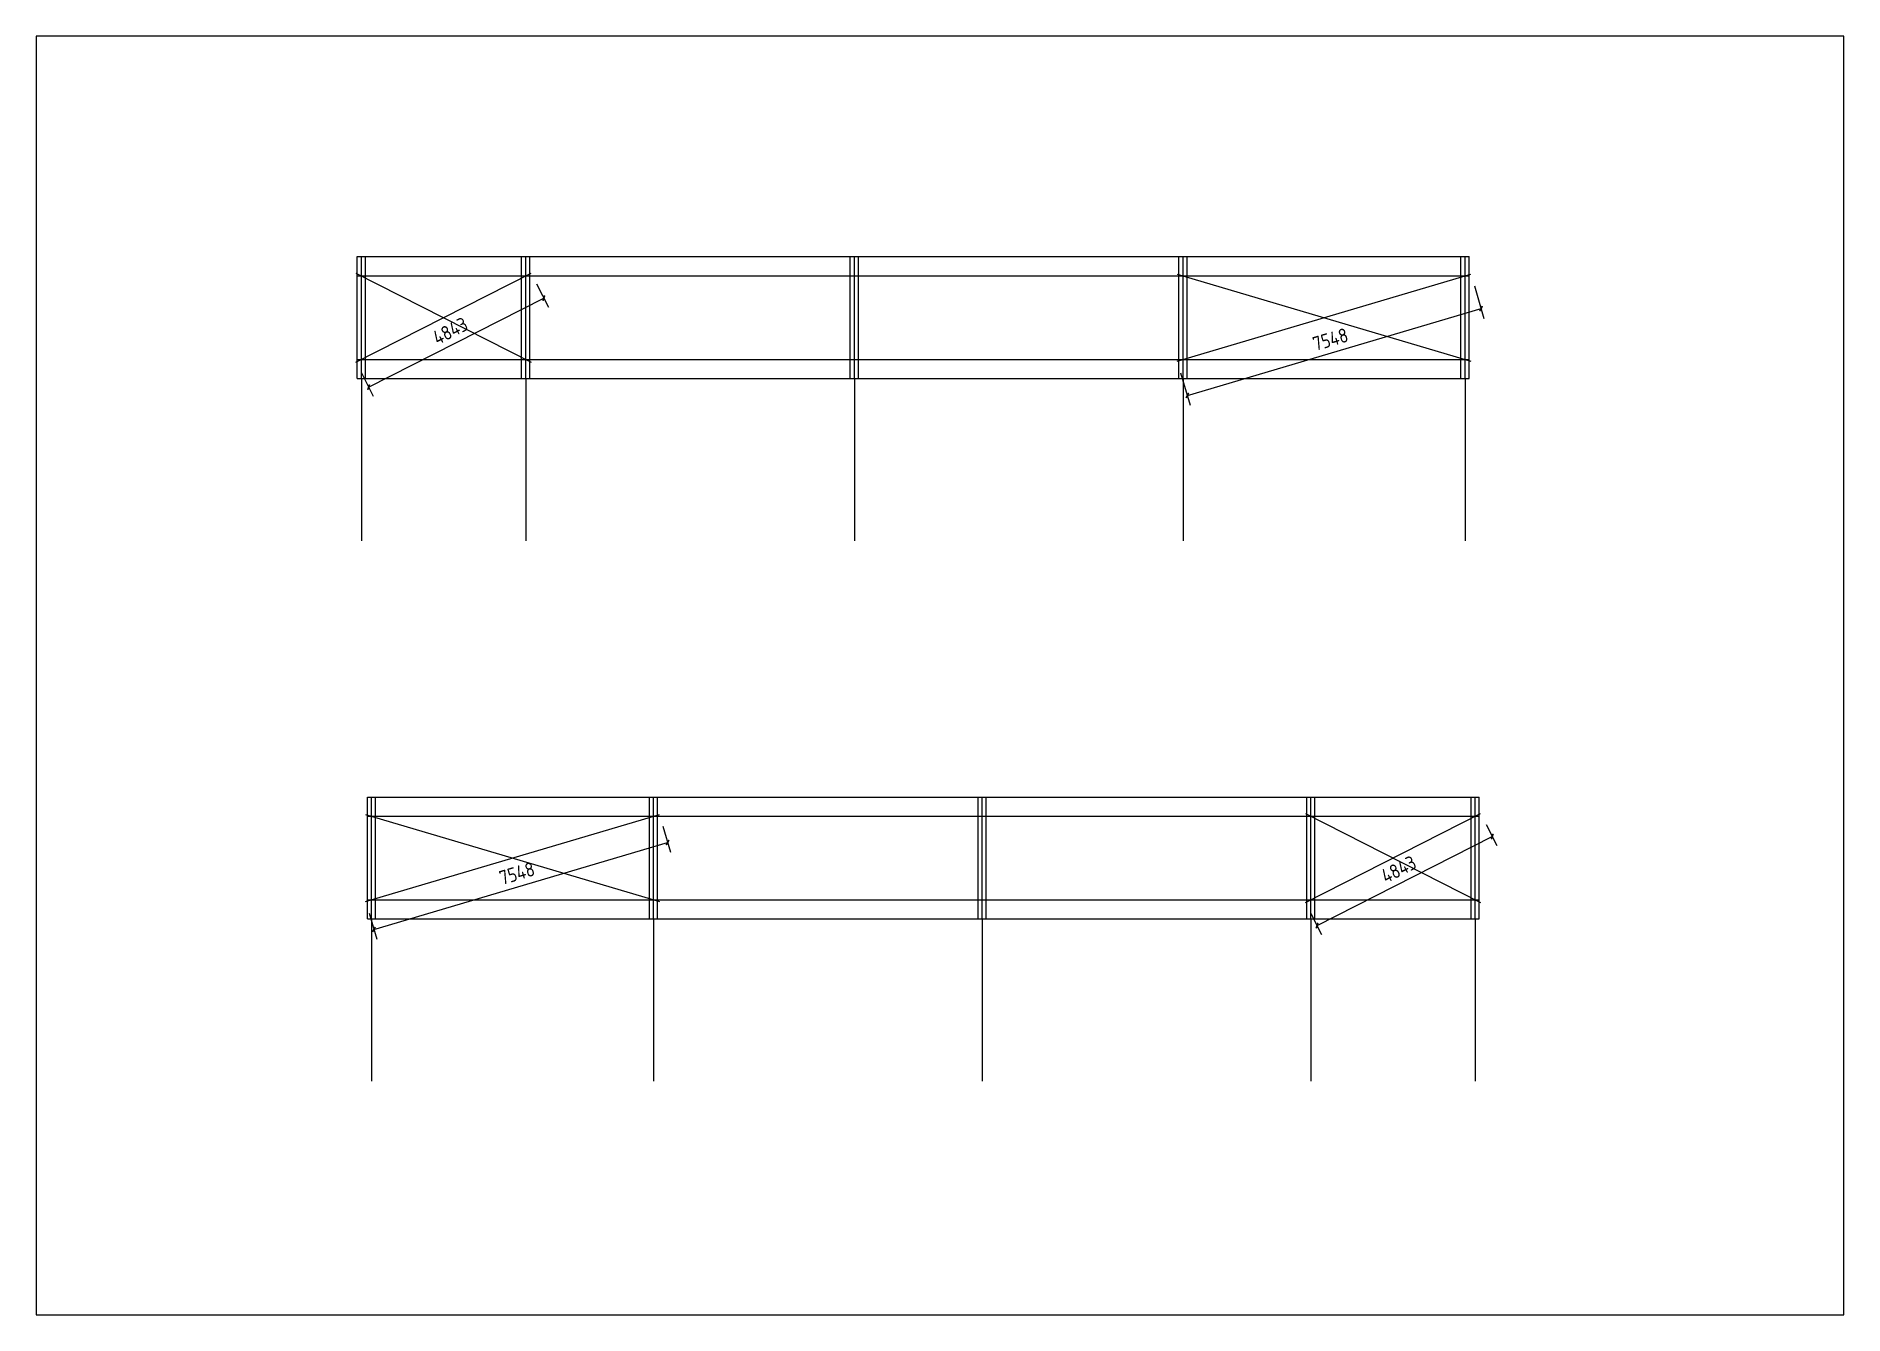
# Model space of a CAD drawing. Extents: x 533809 to 747315, y -17138 to 180511.
# Drawn here: x 595839 to 640389, y -17138 to 14362 of the extents above; entities that cross this region are included whole.
import ezdxf

# ---------------------------------------------------------------- set-up
doc = ezdxf.new("R2010")
doc.units = 0
doc.header["$LTSCALE"] = 1000
doc.header["$MEASUREMENT"] = 0
doc.layers.add('AXIS', color=3, linetype='Continuous')
doc.layers.add('DOTE', color=1, linetype='Continuous')
doc.styles.get("Standard").update_dxf_attribs({"font": 'gbenor.shx', "bigfont": 'gbcbig.shx'})
doc.dimstyles.get("Standard").update_dxf_attribs({"dimscale": 100, "dimtxt": 3.5, "dimasz": 1, "dimexe": 2.5, "dimexo": 3, "dimgap": 1.5, "dimtad": 1, "dimdec": 0, "dimzin": 0, "dimdsep": 46, "dimtxsty": 'Standard', "dimblk": 'ARCHTICK', "dimcen": 0.09, "dimadec": 0, "dimazin": 0, "dimtfac": 1, "dimtdec": 0, "dimtix": 1, "dimtmove": 2, "dimatfit": 3, "dimfxl": 1, "dimtolj": 1, "dimtzin": 0, "dimarcsym": 0})

msp = doc.modelspace()

# ---------------------------------------------------------------- blocks, each defined once
blk = doc.blocks.new('_ArchTick')
at = {"color": 0, "linetype": 'ByBlock', "const_width": 0.4}
blk.add_lwpolyline([(-0.5, -0.5), (0.5, 0.5)], dxfattribs=at)
blk = doc.blocks.new('*D1370')
at = {"layer": 'AXIS', "color": 3, "lineweight": -2}
for p, q in [((631283, 8212), (631519, 7411)), ((624210, 5511), (631449, 7651)), ((624044, 6071), (624281, 5271))]:
    blk.add_line(p, q, dxfattribs=at)
at = {"layer": 'Defpoints', "color": 0}
for p in [(631198, 8499), (631449, 7651), (623959, 6359)]:
    blk.add_point(p, dxfattribs=at)
at = {"layer": 'AXIS', "color": 3, "lineweight": -2, "xscale": 100, "yscale": 100, "zscale": 100}
for p, rotation in [((631449, 7651), 16.47323209484564), ((624210, 5511), 196.4732320948456)]:
    blk.add_blockref('_ArchTick', p, dxfattribs=dict(at, rotation=rotation))
at = {"layer": 'AXIS', "color": 0, "insert": (627737, 6892), "char_height": 350, "attachment_point": 5, "rotation": 16.4732}
blk.add_mtext('\\A1;7548', dxfattribs=at)
blk = doc.blocks.new('*D1371')
at = {"layer": 'AXIS', "color": 3, "lineweight": -2}
for p, q in [((631573, -5056), (631838, -5577)), ((627407, -7548), (631724, -5354)), ((627256, -7250), (627520, -7771))]:
    blk.add_line(p, q, dxfattribs=at)
at = {"layer": 'Defpoints', "color": 0}
for p in [(631437, -4789), (631724, -5354), (627120, -6983)]:
    blk.add_point(p, dxfattribs=at)
at = {"layer": 'AXIS', "color": 3, "lineweight": -2, "xscale": 100, "yscale": 100, "zscale": 100}
for p, rotation in [((631724, -5354), 26.93731621314039), ((627407, -7548), 206.9373162131404)]:
    blk.add_blockref('_ArchTick', p, dxfattribs=dict(at, rotation=rotation))
at = {"layer": 'AXIS', "color": 0, "insert": (629418, -6161), "char_height": 350, "attachment_point": 5, "rotation": 26.9373}
blk.add_mtext('\\A1;4843', dxfattribs=at)
blk = doc.blocks.new('*D1372')
at = {"layer": 'AXIS', "color": 3, "lineweight": -2}
for p, q in [((611283, -5103), (611472, -5743)), ((604163, -7643), (611401, -5503)), ((604044, -7244), (604233, -7883))]:
    blk.add_line(p, q, dxfattribs=at)
at = {"layer": 'Defpoints', "color": 0}
for p in [(611198, -4815), (611401, -5503), (603959, -6956)]:
    blk.add_point(p, dxfattribs=at)
at = {"layer": 'AXIS', "color": 3, "lineweight": -2, "xscale": 100, "yscale": 100, "zscale": 100}
for p, rotation in [((611401, -5503), 16.4732320948461), ((604163, -7643), 196.4732320948461)]:
    blk.add_blockref('_ArchTick', p, dxfattribs=dict(at, rotation=rotation))
at = {"layer": 'AXIS', "color": 0, "insert": (607690, -6262), "char_height": 350, "attachment_point": 5, "rotation": 16.4732}
blk.add_mtext('\\A1;7548', dxfattribs=at)
blk = doc.blocks.new('*D1373')
at = {"layer": 'AXIS', "color": 3, "lineweight": -2}
for p, q in [((608173, 8259), (608464, 7687)), ((604033, 5716), (608350, 7910)), ((603856, 6065), (604146, 5493))]:
    blk.add_line(p, q, dxfattribs=at)
at = {"layer": 'Defpoints', "color": 0}
for p in [(608037, 8526), (608350, 7910), (603720, 6332)]:
    blk.add_point(p, dxfattribs=at)
at = {"layer": 'AXIS', "color": 3, "lineweight": -2, "xscale": 100, "yscale": 100, "zscale": 100}
for p, rotation in [((608350, 7910), 26.93731621314088), ((604033, 5716), 206.9373162131409)]:
    blk.add_blockref('_ArchTick', p, dxfattribs=dict(at, rotation=rotation))
at = {"layer": 'AXIS', "color": 0, "insert": (606044, 7103), "char_height": 350, "attachment_point": 5, "rotation": 26.9373}
blk.add_mtext('\\A1;4843', dxfattribs=at)

# ---------------------------------------------------------------- dimensions: what is measured, and where the dimension line sits
at = {"layer": 'AXIS', "color": 0}
for p1, p2, distance, picture, middle in [((603719.7, 6332.3), (608037.2, 8526.2), -691.1, '*D1373', (606044.3, 7102.9)), ((623959.2, 6359), (631197.7, 8499.5), -884.8, '*D1370', (627737.2, 6892.5)), ((603959.2, -6955.9), (611197.7, -4815.5), -716.9, '*D1372', (607689.6, -6261.5)), ((627119.7, -6982.6), (631437.2, -4788.7), -633.7, '*D1371', (629418.3, -6160.9))]:
    dim = msp.add_aligned_dim(p1=p1, p2=p2, distance=distance, dimstyle='Standard', override={"dimclrd": 3, "dimclre": 3}, dxfattribs=at)
    dim.commit()
    dim.dimension.update_dxf_attribs({"geometry": picture, "text_midpoint": middle})

# ---------------------------------------------------------------- linework, layer by layer
at = {"color": 2}
for p, q in [((603753.4, 8930.3), (631153.4, 8930.3)), ((604003.4, -4384.7), (631403.4, -4384.7))]:
    msp.add_line(p, q, dxfattribs=at)
for p, q in [((603719.7, 8526.2), (608037.2, 6332.3)), ((603719.7, 6332.3), (608037.2, 8526.2)), ((623959.2, 8499.5), (631197.7, 6359)), ((623959.2, 6359), (631197.7, 8499.5)), ((603753.4, 8458.3), (631153.4, 8458.3)), ((603753.4, 6400.3), (631153.4, 6400.3)), ((603753.4, 5930.3), (631153.4, 5930.3)), ((603959.2, -4815.5), (611197.7, -6955.9)), ((603959.2, -6955.9), (611197.7, -4815.5)), ((604003.4, -4856.7), (631403.4, -4856.7)), ((627119.7, -4788.7), (631437.2, -6982.6)), ((627119.7, -6982.6), (631437.2, -4788.7)), ((604003.4, -6914.7), (631403.4, -6914.7)), ((604003.4, -7384.7), (631403.4, -7384.7))]:
    msp.add_line(p, q)
msp.add_lwpolyline([(595839.1, -17137.7), (640389.1, -17137.7), (640389.1, 14362.3), (595839.1, 14362.3)], close=True)
at = {"layer": 'AXIS'}
for p, q in [((603853.4, 5930.3), (603853.4, 1930.3)), ((607903.4, 5930.3), (607903.4, 1930.3)), ((616003.4, 5930.3), (616003.4, 1930.3)), ((624103.4, 5930.3), (624103.4, 1930.3)), ((631053.4, 5930.3), (631053.4, 1930.3)), ((604103.4, -7384.7), (604103.4, -11384.7)), ((611053.4, -7384.7), (611053.4, -11384.7)), ((619153.4, -7384.7), (619153.4, -11384.7)), ((627253.4, -7384.7), (627253.4, -11384.7)), ((631303.4, -7384.7), (631303.4, -11384.7))]:
    msp.add_line(p, q, dxfattribs=at)
at = {"layer": 'DOTE', "color": 0}
for p, q in [((603753.4, 5930.3), (603753.4, 8930.3)), ((603953.4, 5930.3), (603953.4, 8930.3)), ((607803.4, 5930.3), (607803.4, 8930.3)), ((608003.4, 5930.3), (608003.4, 8930.3)), ((615903.4, 5930.3), (615903.4, 8930.3)), ((616103.4, 5930.3), (616103.4, 8930.3)), ((624003.4, 5930.3), (624003.4, 8930.3)), ((624203.4, 5930.3), (624203.4, 8930.3)), ((630953.4, 5930.3), (630953.4, 8930.3)), ((631153.4, 5930.3), (631153.4, 8930.3)), ((604003.4, -7384.7), (604003.4, -4384.7)), ((604203.4, -7384.7), (604203.4, -4384.7)), ((610953.4, -7384.7), (610953.4, -4384.7)), ((611153.4, -7384.7), (611153.4, -4384.7)), ((619053.4, -7384.7), (619053.4, -4384.7)), ((619253.4, -7384.7), (619253.4, -4384.7)), ((627153.4, -7384.7), (627153.4, -4384.7)), ((627353.4, -7384.7), (627353.4, -4384.7)), ((631203.4, -7384.7), (631203.4, -4384.7)), ((631403.4, -7384.7), (631403.4, -4384.7))]:
    msp.add_line(p, q, dxfattribs=at)
at = {"layer": 'DOTE'}
for p, q in [((603853.4, 5930.3), (603853.4, 8930.3)), ((607903.4, 5930.3), (607903.4, 8930.3)), ((616003.4, 5930.3), (616003.4, 8930.3)), ((624103.4, 5930.3), (624103.4, 8930.3)), ((631053.4, 5930.3), (631053.4, 8930.3)), ((604103.4, -7384.7), (604103.4, -4384.7)), ((611053.4, -7384.7), (611053.4, -4384.7)), ((619153.4, -7384.7), (619153.4, -4384.7)), ((627253.4, -7384.7), (627253.4, -4384.7)), ((631303.4, -7384.7), (631303.4, -4384.7))]:
    msp.add_line(p, q, dxfattribs=at)

msp.set_redraw_order([(e.dxf.handle, doc.entitydb.next_handle()) for e in msp.query("TEXT MTEXT ATTDEF DIMENSION ARC_DIMENSION")])  # texts and dimensions are drawn at this point

doc.saveas('drawing.dxf')
